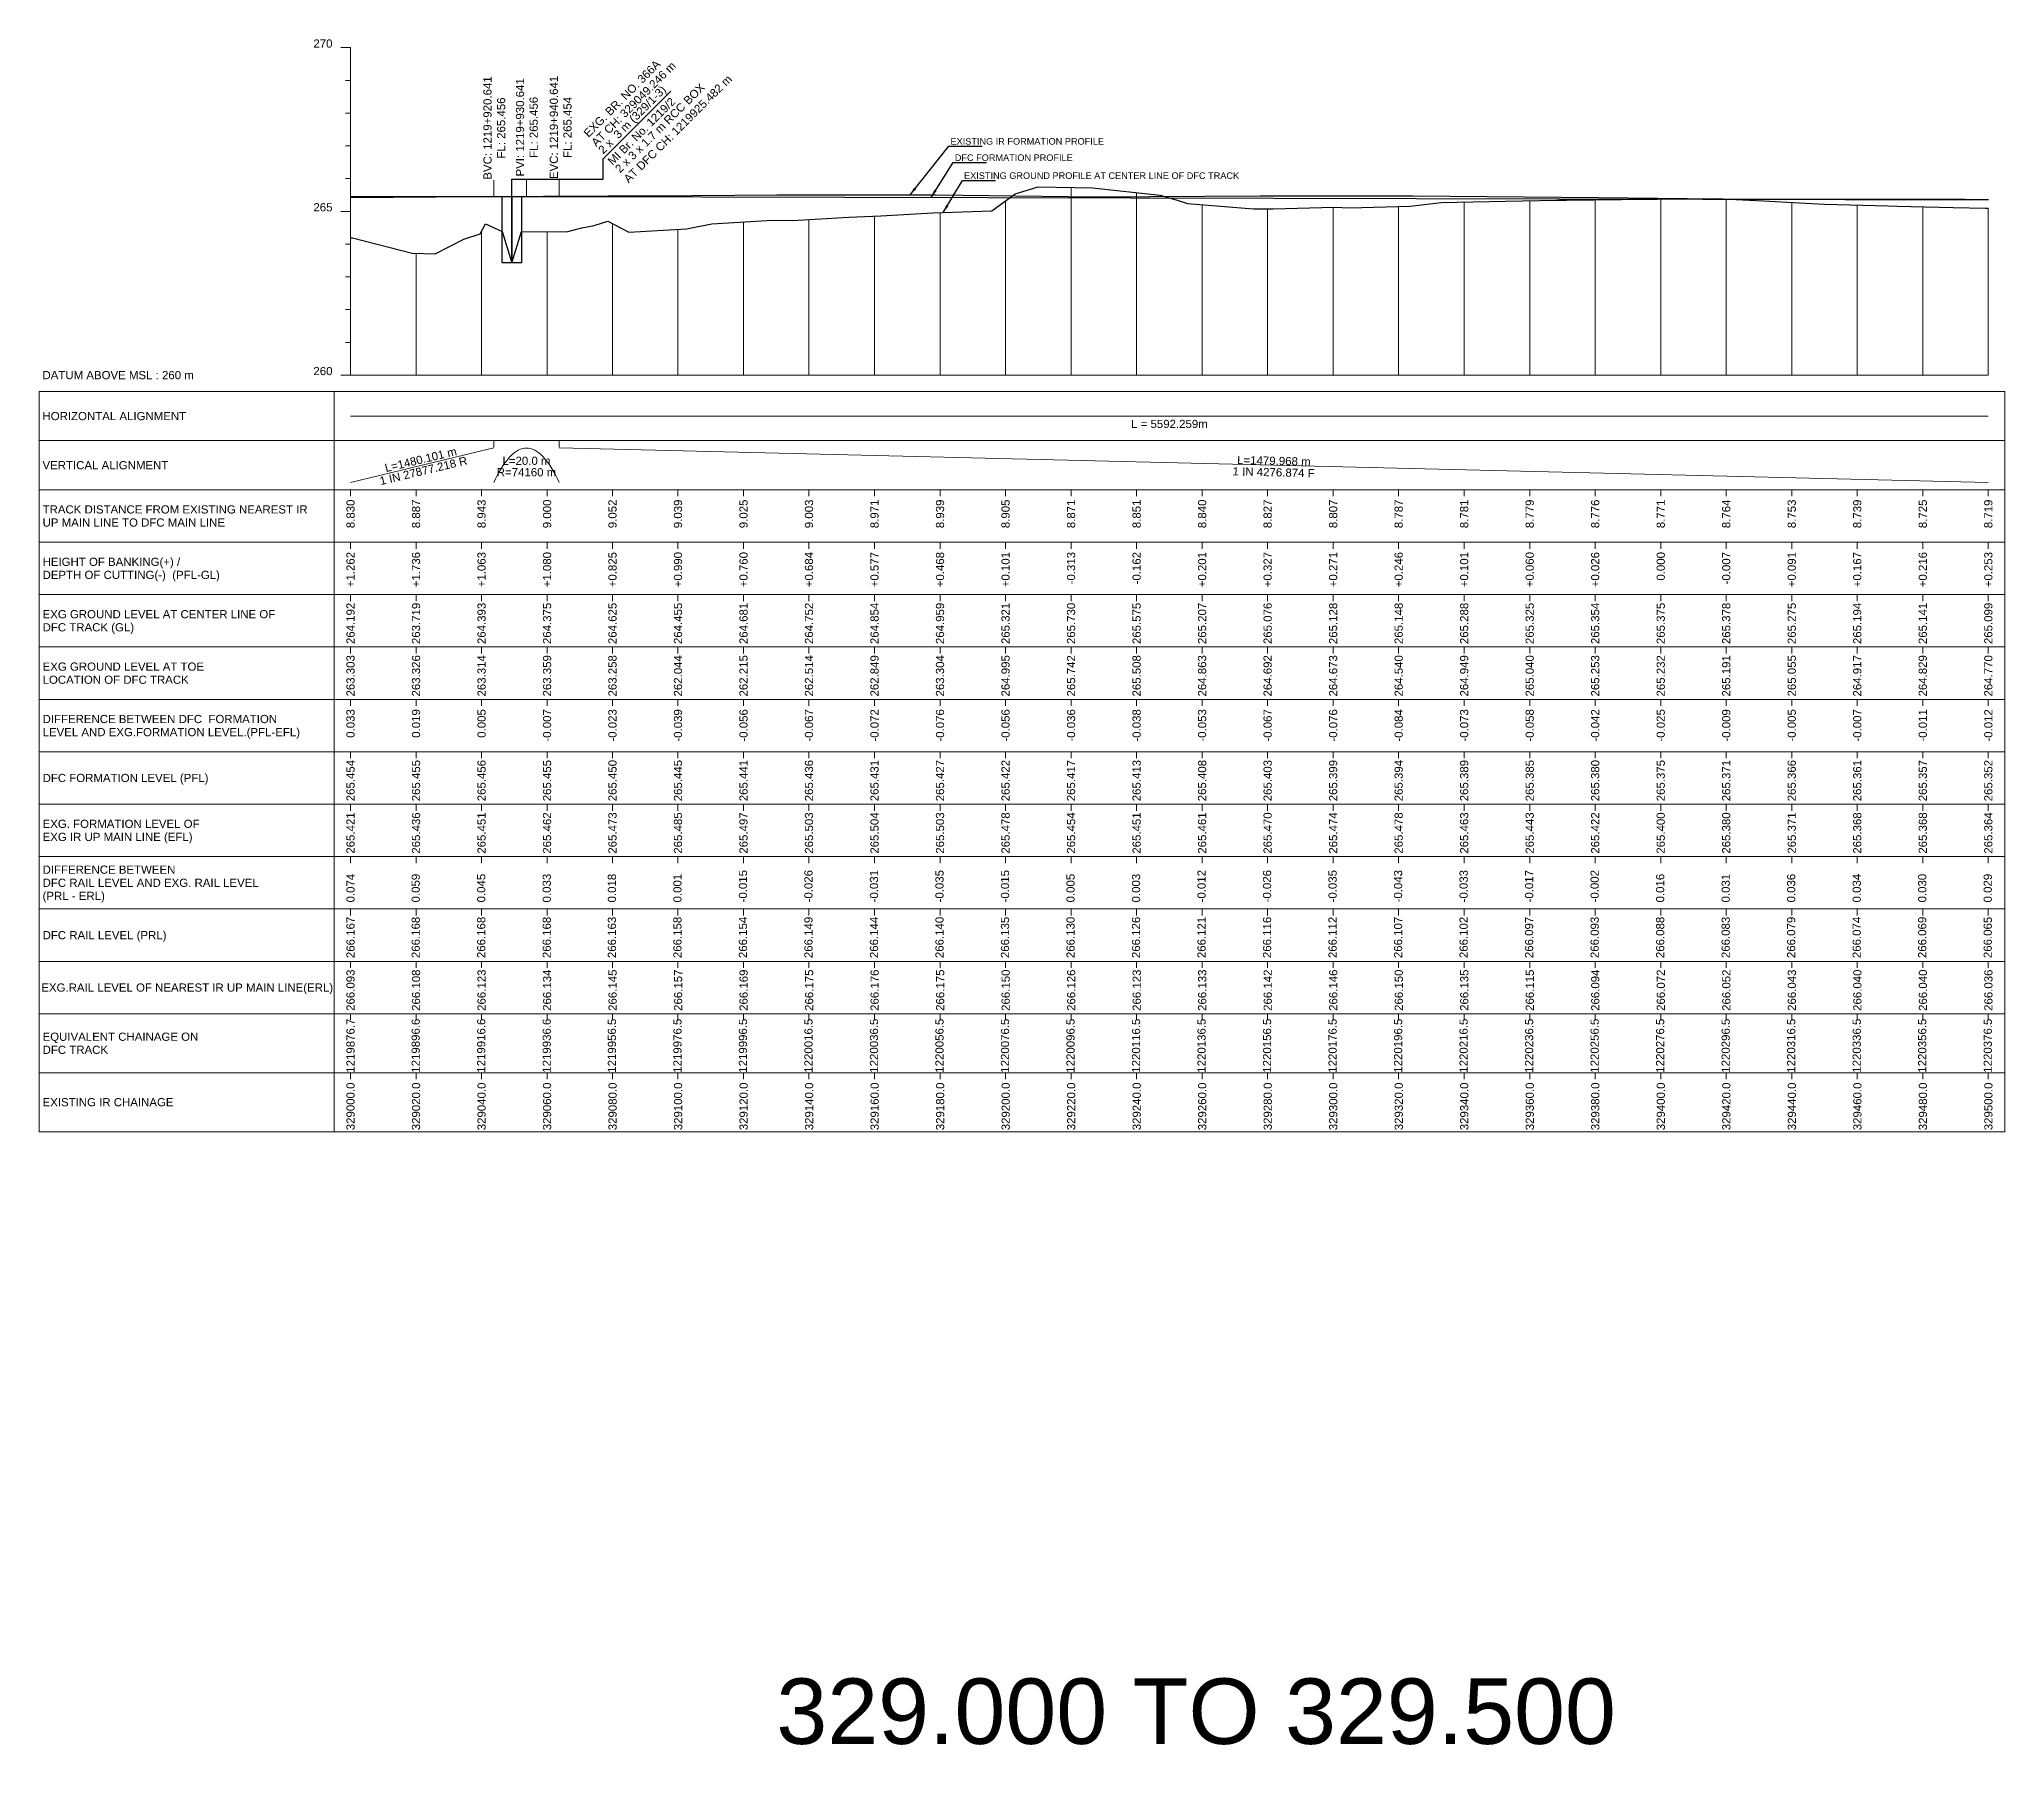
# Model space of a CAD drawing. Header units: metres. Extents: x 2905 to 23505, y -2719 to -1879.
# Drawn here: x 19905 to 20505, y -2428 to -1897 of the extents above; entities that cross this region are included whole.
import ezdxf
from ezdxf.enums import TextEntityAlignment as Align

# ---------------------------------------------------------------- set-up
doc = ezdxf.new("R2010")
doc.units = ezdxf.units.M
doc.header["$MEASUREMENT"] = 0
for name, color, linetype, lineweight in [('C-PROF-LABL-DG', 1, 'Continuous', 25), ('LS BRIDGE INDICATION', 10, 'Continuous', 30), ('LS BVC-PVI-EVC TEXT', 10, 'Continuous', 0), ('LS CUT FILL', 10, 'Continuous', 0), ('LS DATUM', 7, 'Continuous', 0), ('LS DATUM X', 7, 'Continuous', 0), ('LS DATUM Y', 7, 'Continuous', 0), ('LS DIFF. EXG.RL & PRO. RL', 10, 'Continuous', 0), ('LS DIFF. PFL & EFL', 10, 'Continuous', 0), ('LS EXG FL', 7, 'Continuous', 0), ('LS EXG GL', 7, 'Continuous', 0), ('LS EXG GL AT PRO TOE', 7, 'Continuous', 0), ('LS EXG IR CH', 7, 'Continuous', 0), ('LS EXG RL', 7, 'Continuous', 0), ('LS EXG. FL', 7, 'Continuous', 0), ('LS EXG. GL', 7, 'Continuous', 0), ('LS EXG. GL AT PRO. TOE', 7, 'Continuous', 0), ('LS EXG. IR CH', 7, 'Continuous', 0), ('LS EXG. RL', 7, 'Continuous', 0), ('LS FRAME', 7, 'Continuous', 0), ('LS HORIZONTAL ALIGNMENT', 10, 'Continuous', 0), ('LS PFL-EFL', 10, 'Continuous', 0), ('LS PRL-ERL', 10, 'Continuous', 0), ('LS PRO FL', 10, 'Continuous', 0), ('LS PRO. CUT & FILL', 10, 'Continuous', 0), ('LS PRO. DFCC CH', 10, 'Continuous', 0), ('LS PRO. FL', 10, 'Continuous', 0), ('LS PRO. RL', 10, 'Continuous', 0), ('LS PROFILE EXG FL', 7, 'Continuous', 25), ('LS PROFILE EXG GL', 7, 'Continuous', 30), ('LS PROFILE PRO FL', 1, 'Continuous', 30), ('LS TICKS', 7, 'Continuous', 0), ('LS TRACK CENTER', 10, 'Continuous', 0), ("LS TRACK CENTER's", 10, 'Continuous', 0), ('LS VERTICAL ALIGNMENT', 10, 'Continuous', 0), ('Profile Grid', 7, 'Continuous', 0)]:
    doc.layers.add(name, color=color, linetype=linetype, lineweight=lineweight)
doc.layers.add("LS BRIDGE'S", color=7, linetype='Continuous')
doc.layers.add('ref text', color=3, linetype='Continuous')
doc.styles.add('Arial', font='arial.ttf')
doc.styles.get("Standard").update_dxf_attribs({"font": 'arial.ttf'})
doc.styles.add('Style-Arial', font='arial.ttf')
doc.styles.add('StyleArial', font='arial.ttf')
doc.dimstyles.get("Standard").update_dxf_attribs({"dimtxt": 5, "dimasz": 0.18, "dimexe": 0.18, "dimexo": 0.0625, "dimgap": 0.09, "dimtad": 0, "dimtih": 1, "dimtoh": 1, "dimdec": 4, "dimzin": 0, "dimdsep": 46, "dimtxsty": 'Standard', "dimcen": 0.09, "dimadec": 0, "dimazin": 0, "dimtfac": 1, "dimtdec": 4, "dimtofl": 0, "dimtmove": 0, "dimatfit": 3, "dimfxl": 1, "dimtolj": 1, "dimtzin": 0, "dimarcsym": 0})

msp = doc.modelspace()

# ---------------------------------------------------------------- texts
at = {"layer": 'C-PROF-LABL-DG', "color": 1, "linetype": 'Continuous', "lineweight": 25, "char_height": 2.5, "attachment_point": 5, "rotation": 90, "style": 'Arial'}
for s, insert in [('BVC: 1219+920.641\\PFL: 265.456', (20043.92, -1924.55)), ('PVI: 1219+930.641\\PFL: 265.456', (20053.85, -1924.35)), ('EVC: 1219+940.641\\PFL: 265.454', (20064.17, -1924.37))]:
    msp.add_mtext(s, dxfattribs=dict(at, insert=insert))
at = {"layer": "LS BRIDGE'S"}
for s, p in [('EXG. BR. NO. 366A ', (20072.68, -1927.6)), ('AT CH: 329049.246 m', (20075.03, -1930.41)), ('2 x  3 m (329/1-3)', (20077.14, -1932.66))]:
    msp.add_text(s, height=2.5, rotation=45.16594, dxfattribs=at).set_placement(p)
at = {"layer": "LS BRIDGE'S", "color": 10}
for s, p in [('2 x 3 x 1.7 m RCC BOX', (20082.27, -1938.44)), ('AT DFC CH: 1219925.482 m', (20084.91, -1941.51)), ('MI Br. No. 1219/2', (20080.01, -1936.06))]:
    msp.add_text(s, height=2.5, rotation=44.86671, dxfattribs=at).set_placement(p)
at = {"layer": 'LS CUT FILL', "lineweight": 0, "style": 'Style-Arial'}
for s, p in [('+1.262', (20000, -2054)), ('+1.736', (20020, -2054)), ('+1.063', (20040, -2054)), ('+1.080', (20060, -2054)), ('+0.825', (20079.97, -2054)), ('+0.990', (20099.97, -2054)), ('+0.760', (20119.97, -2054)), ('+0.684', (20139.96, -2054)), ('+0.577', (20159.96, -2054)), ('+0.468', (20179.96, -2054)), ('+0.101', (20199.96, -2054)), ('-0.313', (20219.96, -2054)), ('-0.162', (20239.97, -2054)), ('+0.201', (20259.97, -2054)), ('+0.327', (20279.97, -2054)), ('+0.271', (20299.97, -2054)), ('+0.246', (20319.97, -2054)), ('+0.101', (20339.97, -2054)), ('+0.060', (20359.97, -2054)), ('+0.026', (20379.97, -2054)), ('0.000', (20399.97, -2054)), ('-0.007', (20419.97, -2054)), ('+0.091', (20439.97, -2054)), ('+0.167', (20459.97, -2054)), ('+0.216', (20479.97, -2054)), ('+0.253', (20499.98, -2054))]:
    msp.add_text(s, height=2.5, rotation=90, dxfattribs=at).set_placement(p, align=Align.MIDDLE_RIGHT)
at = {"layer": 'LS DATUM', "color": 7, "style": 'StyleArial'}
msp.add_text('DATUM ABOVE MSL : 260 m', height=2.5, rotation=0.00003, dxfattribs=at).set_placement((19905.97, -2000), align=Align.MIDDLE_LEFT)
at = {"layer": 'LS DATUM Y', "color": 7, "lineweight": 0, "style": 'Style-Arial'}
for s, p in [('270', (19994.5, -1900)), ('270', (19994.5, -1900)), ('265', (19994.5, -1950)), ('260', (19994.5, -2000))]:
    msp.add_text(s, height=2.5, dxfattribs=at).set_placement(p, align=Align.RIGHT)
at = {"layer": 'LS DIFF. EXG.RL & PRO. RL', "color": 10, "style": 'StyleArial'}
for s, p in [('DIFFERENCE BETWEEN ', (19906, -2151)), ('DFC RAIL LEVEL AND EXG. RAIL LEVEL ', (19906, -2155)), ('(PRL - ERL)', (19906, -2159))]:
    msp.add_text(s, height=2.5, rotation=0.00003, dxfattribs=at).set_placement(p, align=Align.MIDDLE_LEFT)
at = {"layer": 'LS DIFF. PFL & EFL', "color": 10, "style": 'StyleArial'}
for s, p in [('DIFFERENCE BETWEEN DFC  FORMATION ', (19906, -2105)), ('LEVEL AND EXG.FORMATION LEVEL.(PFL-EFL)', (19906, -2109))]:
    msp.add_text(s, height=2.5, rotation=0.00003, dxfattribs=at).set_placement(p, align=Align.MIDDLE_LEFT)
at = {"layer": 'LS EXG FL', "style": 'StyleArial'}
for s, p in [('EXG. FORMATION LEVEL OF', (19906, -2137)), ('EXG IR UP MAIN LINE (EFL)', (19906, -2141))]:
    msp.add_text(s, height=2.5, rotation=0.00003, dxfattribs=at).set_placement(p, align=Align.MIDDLE_LEFT)
at = {"layer": 'LS EXG GL', "lineweight": 0, "style": 'Style-Arial'}
for s, p in [('264.192', (20000, -2069.5)), ('263.719', (20020, -2069.5)), ('264.393', (20040, -2069.5)), ('264.375', (20060, -2069.5)), ('264.625', (20079.97, -2069.5)), ('264.455', (20099.97, -2069.5)), ('264.681', (20119.97, -2069.5)), ('264.752', (20139.96, -2069.5)), ('264.854', (20159.96, -2069.5)), ('264.959', (20179.96, -2069.5)), ('265.321', (20199.96, -2069.5)), ('265.730', (20219.96, -2069.5)), ('265.575', (20239.97, -2069.5)), ('265.207', (20259.97, -2069.5)), ('265.076', (20279.97, -2069.5)), ('265.128', (20299.97, -2069.5)), ('265.148', (20319.97, -2069.5)), ('265.288', (20339.97, -2069.5)), ('265.325', (20359.97, -2069.5)), ('265.354', (20379.97, -2069.5)), ('265.375', (20399.97, -2069.5)), ('265.378', (20419.97, -2069.5)), ('265.275', (20439.97, -2069.5)), ('265.194', (20459.97, -2069.5)), ('265.141', (20479.97, -2069.5)), ('265.099', (20499.98, -2069.5))]:
    msp.add_text(s, height=2.5, rotation=90, dxfattribs=at).set_placement(p, align=Align.MIDDLE_RIGHT)
at = {"layer": 'LS EXG GL AT PRO TOE', "color": 7, "style": 'StyleArial'}
for s, p in [('EXG GROUND LEVEL AT TOE', (19906, -2089)), ('LOCATION OF DFC TRACK', (19906, -2093))]:
    msp.add_text(s, height=2.5, rotation=0.00003, dxfattribs=at).set_placement(p, align=Align.MIDDLE_LEFT)
at = {"layer": 'LS EXG IR CH', "style": 'Style-Arial'}
for s, p in [('329000.0', (20000, -2216)), ('329020.0', (20020, -2216)), ('329040.0', (20040, -2216)), ('329060.0', (20060, -2216)), ('329080.0', (20080, -2216)), ('329100.0', (20100, -2216)), ('329120.0', (20120, -2216)), ('329140.0', (20140, -2216)), ('329160.0', (20160, -2216)), ('329180.0', (20180, -2216)), ('329200.0', (20200, -2216)), ('329220.0', (20220, -2216)), ('329240.0', (20240, -2216)), ('329260.0', (20260, -2216)), ('329280.0', (20280, -2216)), ('329300.0', (20300, -2216)), ('329320.0', (20320, -2216)), ('329340.0', (20340, -2216)), ('329360.0', (20360, -2216)), ('329380.0', (20380, -2216)), ('329400.0', (20400, -2216)), ('329420.0', (20420, -2216)), ('329440.0', (20440, -2216)), ('329460.0', (20460, -2216)), ('329480.0', (20480, -2216)), ('329500.0', (20500, -2216))]:
    msp.add_text(s, height=2.5, rotation=90, dxfattribs=at).set_placement(p, align=Align.MIDDLE_RIGHT)
at = {"layer": 'LS EXG RL', "style": 'Style-Arial'}
for s, p in [('266.093', (20000, -2181.5)), ('266.108', (20020, -2181.5)), ('266.123', (20040, -2181.5)), ('266.134', (20060, -2181.5)), ('266.145', (20080, -2181.5)), ('266.157', (20100, -2181.5)), ('266.169', (20120, -2181.5)), ('266.175', (20140, -2181.5)), ('266.176', (20160, -2181.5)), ('266.175', (20180, -2181.5)), ('266.150', (20200, -2181.5)), ('266.126', (20220, -2181.5)), ('266.123', (20240, -2181.5)), ('266.133', (20260, -2181.5)), ('266.142', (20280, -2181.5)), ('266.146', (20300, -2181.5)), ('266.150', (20320, -2181.5)), ('266.135', (20340, -2181.5)), ('266.115', (20360, -2181.5)), ('266.094', (20380, -2181.5)), ('266.072', (20400, -2181.5)), ('266.052', (20420, -2181.5)), ('266.043', (20440, -2181.5)), ('266.040', (20460, -2181.5)), ('266.040', (20480, -2181.5)), ('266.036', (20500, -2181.5))]:
    msp.add_text(s, height=2.5, rotation=90, dxfattribs=at).set_placement(p, align=Align.MIDDLE_RIGHT)
at = {"layer": 'LS EXG. FL'}
for s, p in [('265.421', (20000, -2133.5)), ('265.436', (20020, -2133.5)), ('265.451', (20040, -2133.5)), ('265.462', (20060, -2133.5)), ('265.473', (20079.97, -2133.5)), ('265.485', (20099.97, -2133.5)), ('265.497', (20119.97, -2133.5)), ('265.503', (20139.96, -2133.5)), ('265.504', (20159.96, -2133.5)), ('265.503', (20179.96, -2133.5)), ('265.478', (20199.96, -2133.5)), ('265.454', (20219.96, -2133.5)), ('265.451', (20239.97, -2133.5)), ('265.461', (20259.97, -2133.5)), ('265.470', (20279.97, -2133.5)), ('265.474', (20299.97, -2133.5)), ('265.478', (20319.97, -2133.5)), ('265.463', (20339.97, -2133.5)), ('265.443', (20359.97, -2133.5)), ('265.422', (20379.97, -2133.5)), ('265.400', (20399.97, -2133.5)), ('265.380', (20419.97, -2133.5)), ('265.371', (20439.97, -2133.5)), ('265.368', (20459.97, -2133.5)), ('265.368', (20479.97, -2133.5)), ('265.364', (20499.98, -2133.5))]:
    msp.add_text(s, height=2.5, rotation=90, dxfattribs=at).set_placement(p, align=Align.MIDDLE_RIGHT)
at = {"layer": 'LS EXG. GL', "color": 7, "style": 'StyleArial'}
for s, p in [('EXG GROUND LEVEL AT CENTER LINE OF ', (19906, -2073)), ('DFC TRACK (GL)', (19906, -2077))]:
    msp.add_text(s, height=2.5, rotation=0.00003, dxfattribs=at).set_placement(p, align=Align.MIDDLE_LEFT)
at = {"layer": 'LS EXG. GL AT PRO. TOE'}
for s, p in [('263.303', (20000, -2085.5)), ('263.326', (20020, -2085.5)), ('263.314', (20040, -2085.5)), ('263.359', (20060, -2085.5)), ('263.258', (20079.97, -2085.5)), ('262.044', (20099.97, -2085.5)), ('262.215', (20119.97, -2085.5)), ('262.514', (20139.96, -2085.5)), ('262.849', (20159.96, -2085.5)), ('263.304', (20179.96, -2085.5)), ('264.995', (20199.96, -2085.5)), ('265.742', (20219.96, -2085.5)), ('265.508', (20239.97, -2085.5)), ('264.863', (20259.97, -2085.5)), ('264.692', (20279.97, -2085.5)), ('264.673', (20299.97, -2085.5)), ('264.540', (20319.97, -2085.5)), ('264.949', (20339.97, -2085.5)), ('265.040', (20359.97, -2085.5)), ('265.253', (20379.97, -2085.5)), ('265.232', (20399.97, -2085.5)), ('265.191', (20419.97, -2085.5)), ('265.055', (20439.97, -2085.5)), ('264.917', (20459.97, -2085.5)), ('264.829', (20479.97, -2085.5)), ('264.770', (20499.98, -2085.5))]:
    msp.add_text(s, height=2.5, rotation=90, dxfattribs=at).set_placement(p, align=Align.MIDDLE_RIGHT)
at = {"layer": 'LS EXG. IR CH', "style": 'StyleArial'}
msp.add_text('EXISTING IR CHAINAGE', height=2.5, rotation=0.00003, dxfattribs=at).set_placement((19906, -2222), align=Align.MIDDLE_LEFT)
at = {"layer": 'LS EXG. RL', "style": 'StyleArial'}
msp.add_text('EXG.RAIL LEVEL OF NEAREST IR UP MAIN LINE(ERL)', height=2.5, rotation=0.00003, dxfattribs=at).set_placement((19905.61, -2187), align=Align.MIDDLE_LEFT)
at = {"layer": 'LS HORIZONTAL ALIGNMENT', "style": 'StyleArial'}
msp.add_text('HORIZONTAL ALIGNMENT', height=2.5, rotation=0.00003, dxfattribs=at).set_placement((19905.97, -2012.5), align=Align.MIDDLE_LEFT)
at = {"layer": 'LS HORIZONTAL ALIGNMENT', "lineweight": 0, "insert": (20249.99, -2014.92), "char_height": 2.5, "attachment_point": 5, "line_spacing_factor": 0.6, "style": 'Style-Arial'}
msp.add_mtext('L = 5592.259m', dxfattribs=at)
at = {"layer": 'LS PFL-EFL'}
for s, p in [('0.033', (20000, -2102)), ('0.019', (20020, -2102)), ('0.005', (20040, -2102)), ('-0.007', (20060, -2102)), ('-0.023', (20079.97, -2102)), ('-0.039', (20099.97, -2102)), ('-0.056', (20119.97, -2102)), ('-0.067', (20139.96, -2102)), ('-0.072', (20159.96, -2102)), ('-0.076', (20179.96, -2102)), ('-0.056', (20199.96, -2102)), ('-0.036', (20219.96, -2102)), ('-0.038', (20239.97, -2102)), ('-0.053', (20259.97, -2102)), ('-0.067', (20279.97, -2102)), ('-0.076', (20299.97, -2102)), ('-0.084', (20319.97, -2102)), ('-0.073', (20339.97, -2102)), ('-0.058', (20359.97, -2102)), ('-0.042', (20379.97, -2102)), ('-0.025', (20399.97, -2102)), ('-0.009', (20419.97, -2102)), ('-0.005', (20439.97, -2102)), ('-0.007', (20459.97, -2102)), ('-0.011', (20479.97, -2102)), ('-0.012', (20499.98, -2102))]:
    msp.add_text(s, height=2.5, rotation=90, dxfattribs=at).set_placement(p, align=Align.MIDDLE_RIGHT)
at = {"layer": 'LS PRL-ERL'}
for s, p in [('0.074', (20001.25, -2161)), ('0.059', (20021.15, -2161)), ('0.045', (20041.15, -2161)), ('0.033', (20061.15, -2161)), ('0.018', (20081.05, -2161)), ('0.001', (20101.05, -2161)), ('-0.015', (20121.05, -2161)), ('-0.026', (20141.05, -2161)), ('-0.031', (20161.05, -2161)), ('-0.035', (20181.05, -2161)), ('-0.015', (20201.05, -2161)), ('0.005', (20221.05, -2161)), ('0.003', (20241.05, -2161)), ('-0.012', (20261.05, -2161)), ('-0.026', (20281.05, -2161)), ('-0.035', (20301.05, -2161)), ('-0.043', (20321.05, -2161)), ('-0.033', (20341.05, -2161)), ('-0.017', (20361.05, -2161)), ('-0.002', (20381.05, -2161)), ('0.016', (20401.05, -2161)), ('0.031', (20421.05, -2161)), ('0.036', (20441.05, -2161)), ('0.034', (20461.05, -2161)), ('0.030', (20481.05, -2161)), ('0.029', (20501.05, -2161))]:
    msp.add_text(s, height=2.5, rotation=90, dxfattribs=at).set_placement(p)
at = {"layer": 'LS PRO FL', "lineweight": 0, "style": 'Style-Arial'}
for s, p in [('265.454', (20000, -2117.5)), ('265.455', (20020, -2117.5)), ('265.456', (20040, -2117.5)), ('265.455', (20060, -2117.5)), ('265.450', (20079.97, -2117.5)), ('265.445', (20099.97, -2117.5)), ('265.441', (20119.97, -2117.5)), ('265.436', (20139.96, -2117.5)), ('265.431', (20159.96, -2117.5)), ('265.427', (20179.96, -2117.5)), ('265.422', (20199.96, -2117.5)), ('265.417', (20219.96, -2117.5)), ('265.413', (20239.97, -2117.5)), ('265.408', (20259.97, -2117.5)), ('265.403', (20279.97, -2117.5)), ('265.399', (20299.97, -2117.5)), ('265.394', (20319.97, -2117.5)), ('265.389', (20339.97, -2117.5)), ('265.385', (20359.97, -2117.5)), ('265.380', (20379.97, -2117.5)), ('265.375', (20399.97, -2117.5)), ('265.371', (20419.97, -2117.5)), ('265.366', (20439.97, -2117.5)), ('265.361', (20459.97, -2117.5)), ('265.357', (20479.97, -2117.5)), ('265.352', (20499.98, -2117.5))]:
    msp.add_text(s, height=2.5, rotation=90, dxfattribs=at).set_placement(p, align=Align.MIDDLE_RIGHT)
at = {"layer": 'LS PRO. CUT & FILL', "color": 10, "style": 'StyleArial'}
for s, p in [('HEIGHT OF BANKING(+) /', (19906, -2057)), ('DEPTH OF CUTTING(-)  (PFL-GL)', (19906, -2061))]:
    msp.add_text(s, height=2.5, rotation=0.00003, dxfattribs=at).set_placement(p, align=Align.MIDDLE_LEFT)
at = {"layer": 'LS PRO. DFCC CH', "color": 10, "style": 'Style-Arial'}
for s, p in [('EQUIVALENT CHAINAGE ON ', (19906, -2202)), ('DFC TRACK', (19906, -2206))]:
    msp.add_text(s, height=2.5, rotation=0.00003, dxfattribs=at).set_placement(p, align=Align.MIDDLE_LEFT)
at = {"layer": 'LS PRO. DFCC CH'}
for s, p in [('1219876.7', (20001.25, -2213)), ('1219896.6', (20021.15, -2213)), ('1219916.6', (20041.15, -2213)), ('1219936.6', (20061.15, -2213)), ('1219956.5', (20081.05, -2213)), ('1219976.5', (20101.05, -2213)), ('1219996.5', (20121.05, -2213)), ('1220016.5', (20141.05, -2213)), ('1220036.5', (20161.05, -2213)), ('1220056.5', (20181.05, -2213)), ('1220076.5', (20201.05, -2213)), ('1220096.5', (20221.05, -2213)), ('1220116.5', (20241.05, -2213)), ('1220136.5', (20261.05, -2213)), ('1220156.5', (20281.05, -2213)), ('1220176.5', (20301.05, -2213)), ('1220196.5', (20321.05, -2213)), ('1220216.5', (20341.05, -2213)), ('1220236.5', (20361.05, -2213)), ('1220256.5', (20381.05, -2213)), ('1220276.5', (20401.05, -2213)), ('1220296.5', (20421.05, -2213)), ('1220316.5', (20441.05, -2213)), ('1220336.5', (20461.05, -2213)), ('1220356.5', (20481.05, -2213)), ('1220376.5', (20501.05, -2213))]:
    msp.add_text(s, height=2.5, rotation=90, dxfattribs=at).set_placement(p)
at = {"layer": 'LS PRO. FL', "color": 10, "style": 'StyleArial'}
msp.add_text('DFC FORMATION LEVEL (PFL) ', height=2.5, rotation=0.00003, dxfattribs=at).set_placement((19906, -2123), align=Align.MIDDLE_LEFT)
at = {"layer": 'LS PRO. RL'}
for s, p in [('266.167', (20001.25, -2178)), ('266.168', (20021.15, -2178)), ('266.168', (20041.15, -2178)), ('266.168', (20061.15, -2178)), ('266.163', (20081.05, -2178)), ('266.158', (20101.05, -2178)), ('266.154', (20121.05, -2178)), ('266.149', (20141.05, -2178)), ('266.144', (20161.05, -2178)), ('266.140', (20181.05, -2178)), ('266.135', (20201.05, -2178)), ('266.130', (20221.05, -2178)), ('266.126', (20241.05, -2178)), ('266.121', (20261.05, -2178)), ('266.116', (20281.05, -2178)), ('266.112', (20301.05, -2178)), ('266.107', (20321.05, -2178)), ('266.102', (20341.05, -2178)), ('266.097', (20361.05, -2178)), ('266.093', (20381.05, -2178)), ('266.088', (20401.05, -2178)), ('266.083', (20421.05, -2178)), ('266.079', (20441.05, -2178)), ('266.074', (20461.05, -2178)), ('266.069', (20481.05, -2178)), ('266.065', (20501.05, -2178))]:
    msp.add_text(s, height=2.5, rotation=90, dxfattribs=at).set_placement(p)
at = {"layer": 'LS PRO. RL', "color": 10, "style": 'StyleArial'}
msp.add_text('DFC RAIL LEVEL (PRL)', height=2.5, rotation=0.00003, dxfattribs=at).set_placement((19906, -2171), align=Align.MIDDLE_LEFT)
at = {"layer": 'LS PROFILE EXG FL', "color": 7, "linetype": 'Continuous', "lineweight": 0, "style": 'Style-Arial'}
msp.add_text('EXISTING IR FORMATION PROFILE', height=2, dxfattribs=at).set_placement((20183.15, -1929.63))
at = {"layer": 'LS PROFILE EXG GL', "color": 7, "lineweight": 0, "style": 'Style-Arial'}
msp.add_text('EXISTING GROUND PROFILE AT CENTER LINE OF DFC TRACK', height=2, dxfattribs=at).set_placement((20187.3, -1940.09, 0))
at = {"layer": 'LS PROFILE PRO FL', "style": 'Style-Arial'}
msp.add_text(' DFC FORMATION PROFILE', height=2, dxfattribs=at).set_placement((20183.7, -1934.61, 0))
at = {"layer": 'LS TRACK CENTER'}
for s, p in [('8.830', (20000, -2038)), ('8.887', (20020, -2038)), ('8.943', (20040, -2038)), ('9.000', (20060, -2038)), ('9.052', (20079.97, -2038)), ('9.039', (20099.97, -2038)), ('9.025', (20119.97, -2038)), ('9.003', (20139.96, -2038)), ('8.971', (20159.96, -2038)), ('8.939', (20179.96, -2038)), ('8.905', (20199.96, -2038)), ('8.871', (20219.96, -2038)), ('8.851', (20239.97, -2038)), ('8.840', (20259.97, -2038)), ('8.827', (20279.97, -2038)), ('8.807', (20299.97, -2038)), ('8.787', (20319.97, -2038)), ('8.781', (20339.97, -2038)), ('8.779', (20359.97, -2038)), ('8.776', (20379.97, -2038)), ('8.771', (20399.97, -2038)), ('8.764', (20419.97, -2038)), ('8.753', (20439.97, -2038)), ('8.739', (20459.97, -2038)), ('8.725', (20479.97, -2038)), ('8.719', (20499.98, -2038))]:
    msp.add_text(s, height=2.5, rotation=90, dxfattribs=at).set_placement(p, align=Align.MIDDLE_RIGHT)
at = {"layer": "LS TRACK CENTER's", "color": 10, "style": 'StyleArial'}
for s, p in [('TRACK DISTANCE FROM EXISTING NEAREST IR ', (19906, -2041)), ('UP MAIN LINE TO DFC MAIN LINE', (19906, -2045))]:
    msp.add_text(s, height=2.5, rotation=0.00003, dxfattribs=at).set_placement(p, align=Align.MIDDLE_LEFT)
at = {"layer": 'LS VERTICAL ALIGNMENT', "style": 'StyleArial'}
msp.add_text('VERTICAL ALIGNMENT', height=2.5, rotation=0.00003, dxfattribs=at).set_placement((19905.97, -2027.5), align=Align.MIDDLE_LEFT)
at = {"layer": 'LS VERTICAL ALIGNMENT', "lineweight": 0, "char_height": 2.5, "attachment_point": 5, "line_spacing_factor": 0.84, "style": 'Style-Arial'}
for s, insert, rotation in [('L=1480.101 m\\P1 IN 27877.218 R', (20021.86, -2027.5), 13.50196), ('L=1479.968 m\\P1 IN 4276.874 F', (20281.85, -2027.92), 358.62123)]:
    msp.add_mtext(s, dxfattribs=dict(at, insert=insert, rotation=rotation))
at = {"layer": 'LS VERTICAL ALIGNMENT', "lineweight": 0, "insert": (20053.73, -2027.92), "char_height": 2.5, "attachment_point": 5, "line_spacing_factor": 0.84, "style": 'Style-Arial'}
msp.add_mtext('L=20.0 m\\PR=74160 m', dxfattribs=at)
at = {"layer": 'ref text', "color": 3, "insert": (20130, -2418.23), "char_height": 20, "width": 256.3165, "attachment_point": 7, "bg_fill": 3, "box_fill_scale": 1.5, "bg_fill_color": 256, "bg_fill_transparency": 0}
msp.add_mtext('329.000 TO 329.500', dxfattribs=at)

# ---------------------------------------------------------------- linework, layer by layer
at = {"layer": 'LS BRIDGE INDICATION'}
for points in [[(20046.25, -1945.44), (20049.25, -1945.44), (20049.25, -1965.7), (20046.25, -1965.7)], [(20049.25, -1945.44), (20052.25, -1945.44), (20052.25, -1965.7), (20049.25, -1965.7)]]:
    msp.add_lwpolyline(points, close=True, dxfattribs=at)
at = {"layer": "LS BRIDGE'S"}
msp.add_lwpolyline([(20049.25, -1964.56), (20049.25, -1940.14), (20077.12, -1940.14), (20077.12, -1933.97), (20097.76, -1913.32)], dxfattribs=at)
at = {"layer": 'LS BVC-PVI-EVC TEXT'}
for p, q in [((20043.73, -1945.44), (20043.73, -1940.44)), ((20053.73, -1945.44), (20053.73, -1940.44)), ((20063.73, -1945.46), (20063.73, -1940.46))]:
    msp.add_line(p, q, dxfattribs=at)
at = {"layer": 'LS DATUM X', "color": 7, "linetype": 'Continuous', "lineweight": 0}
msp.add_line((20000, -2000), (20499.98, -2000), dxfattribs=at)
at = {"layer": 'LS DATUM Y', "color": 7, "linetype": 'Continuous', "lineweight": 0}
for p, q in [((19997, -1900), (20000, -1900)), ((19997, -1900), (20000, -1900)), ((20000, -2000), (20000, -1900)), ((19998.5, -1910), (20000, -1910)), ((19998.5, -1920), (20000, -1920)), ((19998.5, -1930), (20000, -1930)), ((19998.5, -1940), (20000, -1940)), ((19997, -1950), (20000, -1950)), ((19998.5, -1960), (20000, -1960)), ((19998.5, -1970), (20000, -1970)), ((19998.5, -1980), (20000, -1980)), ((19998.5, -1990), (20000, -1990)), ((19997, -2000), (20000, -2000))]:
    msp.add_line(p, q, dxfattribs=at)
at = {"layer": 'LS FRAME'}
for points in [[(19995, -2231), (19905, -2231), (19905, -2005)], [(19905, -2005), (19995, -2005)], [(19995, -2020), (19905, -2020)], [(19995, -2035), (19905, -2035)], [(19995, -2051), (19905, -2051)], [(19905, -2051), (19995, -2051)], [(19995, -2067), (19905, -2067)], [(19905, -2067), (19995, -2067)], [(19995, -2083), (19905, -2083)], [(19905, -2083), (19995, -2083)], [(19995, -2099), (19905, -2099)], [(19995, -2115), (19905, -2115)], [(19905, -2115), (19995, -2115)], [(19995, -2131), (19905, -2131)], [(19905, -2131), (19995, -2131)], [(19995, -2147), (19905, -2147)], [(19905, -2147), (19995, -2147)], [(19995, -2163), (19905, -2163)], [(19905, -2163), (19995, -2163)], [(19995, -2179), (19905, -2179)], [(19995, -2195), (19905, -2195)], [(19995, -2213), (19905, -2213)]]:
    msp.add_lwpolyline(points, dxfattribs=at)
at = {"layer": 'LS FRAME', "color": 7, "linetype": 'Continuous', "lineweight": 0, "flags": 128}
for points in [[(19995, -2020), (20504.98, -2020), (20504.98, -2005), (19995, -2005), (19995, -2020)], [(19995, -2035), (20504.98, -2035), (20504.98, -2020), (19995, -2020), (19995, -2035)], [(19995, -2051), (20504.98, -2051), (20504.98, -2035), (19995, -2035), (19995, -2051)], [(19995, -2067), (20504.98, -2067), (20504.98, -2051), (19995, -2051), (19995, -2067)], [(19995, -2083), (20504.98, -2083), (20504.98, -2067), (19995, -2067), (19995, -2083)], [(19995, -2099), (20504.98, -2099), (20504.98, -2083), (19995, -2083), (19995, -2099)], [(19995, -2115), (20504.98, -2115), (20504.98, -2099), (19995, -2099), (19995, -2115)], [(19995, -2131), (20504.98, -2131), (20504.98, -2115), (19995, -2115), (19995, -2131)], [(19995, -2147), (20504.98, -2147), (20504.98, -2131), (19995, -2131), (19995, -2147)], [(19995, -2163), (20504.98, -2163), (20504.98, -2147), (19995, -2147), (19995, -2163)], [(19995, -2179), (20504.98, -2179), (20504.98, -2163), (19995, -2163), (19995, -2179)], [(19995, -2195), (20504.98, -2195), (20504.98, -2179), (19995, -2179), (19995, -2195)], [(19995, -2213), (20504.98, -2213), (20504.98, -2195), (19995, -2195), (19995, -2213)], [(19995, -2231), (20504.98, -2231), (20504.98, -2213), (19995, -2213), (19995, -2231)]]:
    msp.add_lwpolyline(points, close=True, dxfattribs=at)
at = {"layer": 'LS FRAME', "color": 7, "linetype": 'Continuous', "lineweight": 0}
msp.add_3dface([(19995, -2099), (19915, -2099), (19915, -2099)], dxfattribs=at)
at = {"layer": 'LS HORIZONTAL ALIGNMENT', "lineweight": 0, "flags": 128}
msp.add_lwpolyline([(20000, -2012.5), (20499.98, -2012.5)], dxfattribs=at)
at = {"layer": 'LS PROFILE EXG FL'}
msp.add_lwpolyline([(20000, -1945.79), (20039.03, -1945.49), (20078.65, -1945.27), (20104.41, -1945.13), (20130.17, -1944.98), (20154.48, -1944.97), (20178.8, -1944.96), (20227.15, -1945.55), (20277.71, -1945.3), (20301.02, -1945.25), (20324.33, -1945.22), (20380.86, -1945.79), (20398.97, -1945.98), (20417.09, -1946.18), (20431.42, -1946.25), (20445.75, -1946.31), (20469.32, -1946.32), (20492.88, -1946.32), (20500, -1946.36)], dxfattribs=at)
at = {"layer": 'LS PROFILE EXG GL', "flags": 128}
msp.add_lwpolyline([(20000, -1958.08), (20000.6, -1958.06), (20018.87, -1962.78), (20025.89, -1962.93), (20034.64, -1958.44), (20039.56, -1956.9), (20041.19, -1953.8), (20046.25, -1956.14), (20049.25, -1965.7), (20052.25, -1956.19), (20065.94, -1956.29), (20070.66, -1955.06), (20074.42, -1954.32), (20078.59, -1953.02), (20084.93, -1956.4), (20102.52, -1955.29), (20110.31, -1953.77), (20128.87, -1952.66), (20134.96, -1952.76), (20152.16, -1951.81), (20161.92, -1951.37), (20177.79, -1950.49), (20195.76, -1949.84), (20202.95, -1944.61), (20209.94, -1942.5), (20226.47, -1942.83), (20247.2, -1945.01), (20252.4, -1946.6), (20255.56, -1947.56), (20275.68, -1949.24), (20281.65, -1949.24), (20300.31, -1948.71), (20305.03, -1948.95), (20323.38, -1948.43), (20333.07, -1947.26), (20337.87, -1947.16), (20352.57, -1946.89), (20368.13, -1946.6), (20371.17, -1946.54), (20388.01, -1946.39), (20398.95, -1946.26), (20404.06, -1946.21), (20417.31, -1946.04), (20420.81, -1946.27), (20431.39, -1946.81), (20442.25, -1947.36), (20449.98, -1947.84), (20469.29, -1948.26), (20472.12, -1948.41), (20489.22, -1948.8), (20499.17, -1949.07), (20499.98, -1949.01)], dxfattribs=at)
at = {"layer": 'LS PROFILE PRO FL', "flags": 128}
msp.add_lwpolyline([(20000, -1945.46), (20043.73, -1945.44), (20044.15, -1945.44), (20044.58, -1945.44), (20045.01, -1945.44), (20045.43, -1945.44), (20045.86, -1945.44), (20046.28, -1945.44), (20046.71, -1945.44), (20047.13, -1945.44), (20047.56, -1945.44), (20047.98, -1945.44), (20048.41, -1945.44), (20048.84, -1945.44), (20049.26, -1945.44), (20049.69, -1945.44), (20050.11, -1945.44), (20050.54, -1945.44), (20050.96, -1945.44), (20051.39, -1945.44), (20051.81, -1945.44), (20052.24, -1945.44), (20052.67, -1945.44), (20053.09, -1945.44), (20053.52, -1945.44), (20053.94, -1945.44), (20054.37, -1945.44), (20054.79, -1945.44), (20055.22, -1945.45), (20055.64, -1945.45), (20056.07, -1945.45), (20056.5, -1945.45), (20056.92, -1945.45), (20057.35, -1945.45), (20057.77, -1945.45), (20058.2, -1945.45), (20058.62, -1945.45), (20059.05, -1945.45), (20059.47, -1945.45), (20059.9, -1945.45), (20060.32, -1945.45), (20060.75, -1945.45), (20061.18, -1945.45), (20061.6, -1945.46), (20062.03, -1945.46), (20062.45, -1945.46), (20062.88, -1945.46), (20063.3, -1945.46), (20063.73, -1945.46), (20499.98, -1946.48)], dxfattribs=at)
at = {"layer": 'LS TICKS', "color": 7, "linetype": 'Continuous', "lineweight": 0, "flags": 128}
for points in [[(20043.72, -2022), (20043.72, -2020)], [(20063.72, -2022), (20063.72, -2020)], [(20000, -2037), (20000, -2035)], [(20020, -2037), (20020, -2035)], [(20040, -2037), (20040, -2035)], [(20060, -2037), (20060, -2035)], [(20079.97, -2037), (20079.97, -2035)], [(20099.97, -2037), (20099.97, -2035)], [(20119.97, -2037), (20119.97, -2035)], [(20139.96, -2037), (20139.96, -2035)], [(20159.96, -2037), (20159.96, -2035)], [(20179.96, -2037), (20179.96, -2035)], [(20199.96, -2037), (20199.96, -2035)], [(20219.96, -2037), (20219.96, -2035)], [(20239.97, -2037), (20239.97, -2035)], [(20259.97, -2037), (20259.97, -2035)], [(20279.97, -2037), (20279.97, -2035)], [(20299.97, -2037), (20299.97, -2035)], [(20319.97, -2037), (20319.97, -2035)], [(20339.97, -2037), (20339.97, -2035)], [(20359.97, -2037), (20359.97, -2035)], [(20379.97, -2037), (20379.97, -2035)], [(20399.97, -2037), (20399.97, -2035)], [(20419.97, -2037), (20419.97, -2035)], [(20439.97, -2037), (20439.97, -2035)], [(20459.97, -2037), (20459.97, -2035)], [(20479.97, -2037), (20479.97, -2035)], [(20499.98, -2037), (20499.98, -2035)], [(20000, -2053), (20000, -2051)], [(20020, -2053), (20020, -2051)], [(20040, -2053), (20040, -2051)], [(20060, -2053), (20060, -2051)], [(20079.97, -2053), (20079.97, -2051)], [(20099.97, -2053), (20099.97, -2051)], [(20119.97, -2053), (20119.97, -2051)], [(20139.96, -2053), (20139.96, -2051)], [(20159.96, -2053), (20159.96, -2051)], [(20179.96, -2053), (20179.96, -2051)], [(20199.96, -2053), (20199.96, -2051)], [(20219.96, -2053), (20219.96, -2051)], [(20239.97, -2053), (20239.97, -2051)], [(20259.97, -2053), (20259.97, -2051)], [(20279.97, -2053), (20279.97, -2051)], [(20299.97, -2053), (20299.97, -2051)], [(20319.97, -2053), (20319.97, -2051)], [(20339.97, -2053), (20339.97, -2051)], [(20359.97, -2053), (20359.97, -2051)], [(20379.97, -2053), (20379.97, -2051)], [(20399.97, -2053), (20399.97, -2051)], [(20419.97, -2053), (20419.97, -2051)], [(20439.97, -2053), (20439.97, -2051)], [(20459.97, -2053), (20459.97, -2051)], [(20479.97, -2053), (20479.97, -2051)], [(20499.98, -2053), (20499.98, -2051)], [(20000, -2069), (20000, -2067)], [(20020, -2069), (20020, -2067)], [(20040, -2069), (20040, -2067)], [(20060, -2069), (20060, -2067)], [(20079.97, -2069), (20079.97, -2067)], [(20099.97, -2069), (20099.97, -2067)], [(20119.97, -2069), (20119.97, -2067)], [(20139.96, -2069), (20139.96, -2067)], [(20159.96, -2069), (20159.96, -2067)], [(20179.96, -2069), (20179.96, -2067)], [(20199.96, -2069), (20199.96, -2067)], [(20219.96, -2069), (20219.96, -2067)], [(20239.97, -2069), (20239.97, -2067)], [(20259.97, -2069), (20259.97, -2067)], [(20279.97, -2069), (20279.97, -2067)], [(20299.97, -2069), (20299.97, -2067)], [(20319.97, -2069), (20319.97, -2067)], [(20339.97, -2069), (20339.97, -2067)], [(20359.97, -2069), (20359.97, -2067)], [(20379.97, -2069), (20379.97, -2067)], [(20399.97, -2069), (20399.97, -2067)], [(20419.97, -2069), (20419.97, -2067)], [(20439.97, -2069), (20439.97, -2067)], [(20459.97, -2069), (20459.97, -2067)], [(20479.97, -2069), (20479.97, -2067)], [(20499.98, -2069), (20499.98, -2067)], [(20000, -2085), (20000, -2083)], [(20020, -2085), (20020, -2083)], [(20040, -2085), (20040, -2083)], [(20060, -2085), (20060, -2083)], [(20079.97, -2085), (20079.97, -2083)], [(20099.97, -2085), (20099.97, -2083)], [(20119.97, -2085), (20119.97, -2083)], [(20139.96, -2085), (20139.96, -2083)], [(20159.96, -2085), (20159.96, -2083)], [(20179.96, -2085), (20179.96, -2083)], [(20199.96, -2085), (20199.96, -2083)], [(20219.96, -2085), (20219.96, -2083)], [(20239.97, -2085), (20239.97, -2083)], [(20259.97, -2085), (20259.97, -2083)], [(20279.97, -2085), (20279.97, -2083)], [(20299.97, -2085), (20299.97, -2083)], [(20319.97, -2085), (20319.97, -2083)], [(20339.97, -2085), (20339.97, -2083)], [(20359.97, -2085), (20359.97, -2083)], [(20379.97, -2085), (20379.97, -2083)], [(20399.97, -2085), (20399.97, -2083)], [(20419.97, -2085), (20419.97, -2083)], [(20439.97, -2085), (20439.97, -2083)], [(20459.97, -2085), (20459.97, -2083)], [(20479.97, -2085), (20479.97, -2083)], [(20499.98, -2085), (20499.98, -2083)], [(20000, -2101), (20000, -2099)], [(20020, -2101), (20020, -2099)], [(20040, -2101), (20040, -2099)], [(20060, -2101), (20060, -2099)], [(20079.97, -2101), (20079.97, -2099)], [(20099.97, -2101), (20099.97, -2099)], [(20119.97, -2101), (20119.97, -2099)], [(20139.96, -2101), (20139.96, -2099)], [(20159.96, -2101), (20159.96, -2099)], [(20179.96, -2101), (20179.96, -2099)], [(20199.96, -2101), (20199.96, -2099)], [(20219.96, -2101), (20219.96, -2099)], [(20239.97, -2101), (20239.97, -2099)], [(20259.97, -2101), (20259.97, -2099)], [(20279.97, -2101), (20279.97, -2099)], [(20299.97, -2101), (20299.97, -2099)], [(20319.97, -2101), (20319.97, -2099)], [(20339.97, -2101), (20339.97, -2099)], [(20359.97, -2101), (20359.97, -2099)], [(20379.97, -2101), (20379.97, -2099)], [(20399.97, -2101), (20399.97, -2099)], [(20419.97, -2101), (20419.97, -2099)], [(20439.97, -2101), (20439.97, -2099)], [(20459.97, -2101), (20459.97, -2099)], [(20479.97, -2101), (20479.97, -2099)], [(20499.98, -2101), (20499.98, -2099)], [(20000, -2117), (20000, -2115)], [(20020, -2117), (20020, -2115)], [(20040, -2117), (20040, -2115)], [(20060, -2117), (20060, -2115)], [(20079.97, -2117), (20079.97, -2115)], [(20099.97, -2117), (20099.97, -2115)], [(20119.97, -2117), (20119.97, -2115)], [(20139.96, -2117), (20139.96, -2115)], [(20159.96, -2117), (20159.96, -2115)], [(20179.96, -2117), (20179.96, -2115)], [(20199.96, -2117), (20199.96, -2115)], [(20219.96, -2117), (20219.96, -2115)], [(20239.97, -2117), (20239.97, -2115)], [(20259.97, -2117), (20259.97, -2115)], [(20279.97, -2117), (20279.97, -2115)], [(20299.97, -2117), (20299.97, -2115)], [(20319.97, -2117), (20319.97, -2115)], [(20339.97, -2117), (20339.97, -2115)], [(20359.97, -2117), (20359.97, -2115)], [(20379.97, -2117), (20379.97, -2115)], [(20399.97, -2117), (20399.97, -2115)], [(20419.97, -2117), (20419.97, -2115)], [(20439.97, -2117), (20439.97, -2115)], [(20459.97, -2117), (20459.97, -2115)], [(20479.97, -2117), (20479.97, -2115)], [(20499.98, -2117), (20499.98, -2115)], [(20000, -2133), (20000, -2131)], [(20020, -2133), (20020, -2131)], [(20040, -2133), (20040, -2131)], [(20060, -2133), (20060, -2131)], [(20079.97, -2133), (20079.97, -2131)], [(20099.97, -2133), (20099.97, -2131)], [(20119.97, -2133), (20119.97, -2131)], [(20139.96, -2133), (20139.96, -2131)], [(20159.96, -2133), (20159.96, -2131)], [(20179.96, -2133), (20179.96, -2131)], [(20199.96, -2133), (20199.96, -2131)], [(20219.96, -2133), (20219.96, -2131)], [(20239.97, -2133), (20239.97, -2131)], [(20259.97, -2133), (20259.97, -2131)], [(20279.97, -2133), (20279.97, -2131)], [(20299.97, -2133), (20299.97, -2131)], [(20319.97, -2133), (20319.97, -2131)], [(20339.97, -2133), (20339.97, -2131)], [(20359.97, -2133), (20359.97, -2131)], [(20379.97, -2133), (20379.97, -2131)], [(20399.97, -2133), (20399.97, -2131)], [(20419.97, -2133), (20419.97, -2131)], [(20439.97, -2133), (20439.97, -2131)], [(20459.97, -2133), (20459.97, -2131)], [(20479.97, -2133), (20479.97, -2131)], [(20499.98, -2133), (20499.98, -2131)], [(20000, -2149), (20000, -2147)], [(20020, -2149), (20020, -2147)], [(20040, -2149), (20040, -2147)], [(20060, -2149), (20060, -2147)], [(20079.97, -2149), (20079.97, -2147)], [(20099.97, -2149), (20099.97, -2147)], [(20119.97, -2149), (20119.97, -2147)], [(20139.96, -2149), (20139.96, -2147)], [(20159.96, -2149), (20159.96, -2147)], [(20179.96, -2149), (20179.96, -2147)], [(20199.96, -2149), (20199.96, -2147)], [(20219.96, -2149), (20219.96, -2147)], [(20239.97, -2149), (20239.97, -2147)], [(20259.97, -2149), (20259.97, -2147)], [(20279.97, -2149), (20279.97, -2147)], [(20299.97, -2149), (20299.97, -2147)], [(20319.97, -2149), (20319.97, -2147)], [(20339.97, -2149), (20339.97, -2147)], [(20359.97, -2149), (20359.97, -2147)], [(20379.97, -2149), (20379.97, -2147)], [(20399.97, -2149), (20399.97, -2147)], [(20419.97, -2149), (20419.97, -2147)], [(20439.97, -2149), (20439.97, -2147)], [(20459.97, -2149), (20459.97, -2147)], [(20479.97, -2149), (20479.97, -2147)], [(20499.98, -2149), (20499.98, -2147)], [(20000, -2165), (20000, -2163)], [(20020, -2165), (20020, -2163)], [(20040, -2165), (20040, -2163)], [(20060, -2165), (20060, -2163)], [(20079.97, -2165), (20079.97, -2163)], [(20099.97, -2165), (20099.97, -2163)], [(20119.97, -2165), (20119.97, -2163)], [(20139.96, -2165), (20139.96, -2163)], [(20159.96, -2165), (20159.96, -2163)], [(20179.96, -2165), (20179.96, -2163)], [(20199.96, -2165), (20199.96, -2163)], [(20219.96, -2165), (20219.96, -2163)], [(20239.97, -2165), (20239.97, -2163)], [(20259.97, -2165), (20259.97, -2163)], [(20279.97, -2165), (20279.97, -2163)], [(20299.97, -2165), (20299.97, -2163)], [(20319.97, -2165), (20319.97, -2163)], [(20339.97, -2165), (20339.97, -2163)], [(20359.97, -2165), (20359.97, -2163)], [(20379.97, -2165), (20379.97, -2163)], [(20399.97, -2165), (20399.97, -2163)], [(20419.97, -2165), (20419.97, -2163)], [(20439.97, -2165), (20439.97, -2163)], [(20459.97, -2165), (20459.97, -2163)], [(20479.97, -2165), (20479.97, -2163)], [(20499.98, -2165), (20499.98, -2163)], [(20000, -2181), (20000, -2179)], [(20020, -2181), (20020, -2179)], [(20040, -2181), (20040, -2179)], [(20060, -2181), (20060, -2179)], [(20079.97, -2181), (20079.97, -2179)], [(20099.97, -2181), (20099.97, -2179)], [(20119.97, -2181), (20119.97, -2179)], [(20139.96, -2181), (20139.96, -2179)], [(20159.96, -2181), (20159.96, -2179)], [(20179.96, -2181), (20179.96, -2179)], [(20199.96, -2181), (20199.96, -2179)], [(20219.96, -2181), (20219.96, -2179)], [(20239.97, -2181), (20239.97, -2179)], [(20259.97, -2181), (20259.97, -2179)], [(20279.97, -2181), (20279.97, -2179)], [(20299.97, -2181), (20299.97, -2179)], [(20319.97, -2181), (20319.97, -2179)], [(20339.97, -2181), (20339.97, -2179)], [(20359.97, -2181), (20359.97, -2179)], [(20379.97, -2181), (20379.97, -2179)], [(20399.97, -2181), (20399.97, -2179)], [(20419.97, -2181), (20419.97, -2179)], [(20439.97, -2181), (20439.97, -2179)], [(20459.97, -2181), (20459.97, -2179)], [(20479.97, -2181), (20479.97, -2179)], [(20499.98, -2181), (20499.98, -2179)], [(20000, -2197), (20000, -2195)], [(20020, -2197), (20020, -2195)], [(20040, -2197), (20040, -2195)], [(20060, -2197), (20060, -2195)], [(20079.97, -2197), (20079.97, -2195)], [(20099.97, -2197), (20099.97, -2195)], [(20119.97, -2197), (20119.97, -2195)], [(20139.96, -2197), (20139.96, -2195)], [(20159.96, -2197), (20159.96, -2195)], [(20179.96, -2197), (20179.96, -2195)], [(20199.96, -2197), (20199.96, -2195)], [(20219.96, -2197), (20219.96, -2195)], [(20239.97, -2197), (20239.97, -2195)], [(20259.97, -2197), (20259.97, -2195)], [(20279.97, -2197), (20279.97, -2195)], [(20299.97, -2197), (20299.97, -2195)], [(20319.97, -2197), (20319.97, -2195)], [(20339.97, -2197), (20339.97, -2195)], [(20359.97, -2197), (20359.97, -2195)], [(20379.97, -2197), (20379.97, -2195)], [(20399.97, -2197), (20399.97, -2195)], [(20419.97, -2197), (20419.97, -2195)], [(20439.97, -2197), (20439.97, -2195)], [(20459.97, -2197), (20459.97, -2195)], [(20479.97, -2197), (20479.97, -2195)], [(20499.98, -2197), (20499.98, -2195)], [(20000, -2215), (20000, -2213)], [(20020, -2215), (20020, -2213)], [(20040, -2215), (20040, -2213)], [(20060, -2215), (20060, -2213)], [(20079.97, -2215), (20079.97, -2213)], [(20099.97, -2215), (20099.97, -2213)], [(20119.97, -2215), (20119.97, -2213)], [(20139.96, -2215), (20139.96, -2213)], [(20159.96, -2215), (20159.96, -2213)], [(20179.96, -2215), (20179.96, -2213)], [(20199.96, -2215), (20199.96, -2213)], [(20219.96, -2215), (20219.96, -2213)], [(20239.97, -2215), (20239.97, -2213)], [(20259.97, -2215), (20259.97, -2213)], [(20279.97, -2215), (20279.97, -2213)], [(20299.97, -2215), (20299.97, -2213)], [(20319.97, -2215), (20319.97, -2213)], [(20339.97, -2215), (20339.97, -2213)], [(20359.97, -2215), (20359.97, -2213)], [(20379.97, -2215), (20379.97, -2213)], [(20399.97, -2215), (20399.97, -2213)], [(20419.97, -2215), (20419.97, -2213)], [(20439.97, -2215), (20439.97, -2213)], [(20459.97, -2215), (20459.97, -2213)], [(20479.97, -2215), (20479.97, -2213)], [(20499.98, -2215), (20499.98, -2213)]]:
    msp.add_lwpolyline(points, dxfattribs=at)
at = {"layer": 'LS VERTICAL ALIGNMENT', "linetype": 'Continuous', "lineweight": 0, "flags": 128}
for points in [[(20000, -2032.75), (20043.73, -2022.25)], [(20043.73, -2032.75), (20044.35, -2031.48), (20044.98, -2030.29), (20045.6, -2029.18), (20046.23, -2028.16), (20046.85, -2027.21), (20047.48, -2026.35), (20048.1, -2025.57), (20048.73, -2024.88), (20049.35, -2024.26), (20049.98, -2023.73), (20050.6, -2023.28), (20051.23, -2022.91), (20051.85, -2022.62), (20052.48, -2022.41), (20053.1, -2022.29), (20054.35, -2022.29), (20054.98, -2022.41), (20055.6, -2022.62), (20056.23, -2022.91), (20056.85, -2023.28), (20057.48, -2023.73), (20058.1, -2024.26), (20058.73, -2024.88), (20059.35, -2025.57), (20059.98, -2026.35), (20060.6, -2027.21), (20061.23, -2028.16), (20061.85, -2029.18), (20062.48, -2030.29), (20063.1, -2031.48), (20063.73, -2032.75)], [(20063.73, -2022.25), (20499.98, -2032.75)]]:
    msp.add_lwpolyline(points, dxfattribs=at)
at = {"layer": 'Profile Grid', "linetype": 'Continuous', "lineweight": 0, "flags": 128}
for points in [[(20219.96, -2000), (20219.96, -1942.7)], [(20199.96, -2000), (20199.96, -1946.79)], [(20239.97, -2000), (20239.97, -1944.25)], [(20259.97, -2000), (20259.97, -1947.93)], [(20279.97, -2000), (20279.97, -1949.24)], [(20299.97, -2000), (20299.97, -1948.72)], [(20319.97, -2000), (20319.97, -1948.52)], [(20339.97, -2000), (20339.97, -1947.13)], [(20359.97, -2000), (20359.97, -1946.75)], [(20379.97, -2000), (20379.97, -1946.46)], [(20399.97, -2000), (20399.97, -1946.25)], [(20419.97, -2000), (20419.97, -1946.22)], [(20439.97, -2000), (20439.97, -1947.25)], [(20459.97, -2000), (20459.97, -1948.06)], [(20479.97, -2000), (20479.97, -1948.59)], [(20499.98, -2000), (20499.98, -1949.01)], [(20079.97, -2000), (20079.97, -1953.75)], [(20099.97, -2000), (20099.97, -1955.45)], [(20119.97, -2000), (20119.97, -1953.19)], [(20139.96, -2000), (20139.96, -1952.48)], [(20159.96, -2000), (20159.96, -1951.46)], [(20179.96, -2000), (20179.96, -1950.41)], [(20000, -2000), (20000, -1958.08)], [(20040, -2000), (20040, -1956.07)], [(20060, -2000), (20060, -1956.25)], [(20020, -2000), (20020, -1962.81)]]:
    msp.add_lwpolyline(points, dxfattribs=at)

msp.set_redraw_order([(e.dxf.handle, doc.entitydb.next_handle()) for e in msp.query("TEXT MTEXT ATTDEF DIMENSION ARC_DIMENSION")])  # texts and dimensions are drawn at this point

# ---------------------------------------------------------------- leaders
at = {"layer": 'LS PROFILE EXG FL', "color": 7, "lineweight": -3}
msp.add_leader([(20170.8, -1944.96), (20182.64, -1930.09), (20192.78, -1930.09)], dimstyle='Standard', override={"dimasz": 2.5, "dimexe": 0.25, "dimexo": 0.25, "dimgap": 0.25, "dimtad": 0, "dimtih": 0, "dimtoh": 0, "dimzin": 11, "dimadec": 4, "dimazin": 3, "dimatfit": 1, "dimfrac": 2, "dimtolj": 0, "dimtzin": 11}, dxfattribs=at)
at = {"layer": 'LS PROFILE EXG GL', "color": 7, "lineweight": -3}
msp.add_leader([(20180.91, -1950.37, 0), (20186.79, -1940.55, 0), (20196.93, -1940.55, 0)], dimstyle='Standard', override={"dimasz": 2.5, "dimexe": 0.25, "dimexo": 0.25, "dimgap": 0.25, "dimtad": 0, "dimtih": 0, "dimtoh": 0, "dimzin": 11, "dimadec": 4, "dimazin": 3, "dimatfit": 1, "dimfrac": 2, "dimtolj": 0, "dimtzin": 11}, dxfattribs=at)
at = {"layer": 'LS PROFILE PRO FL', "lineweight": -3}
msp.add_leader([(20177.21, -1945.73, 0), (20183.98, -1935.07, 0), (20194.12, -1935.07, 0)], dimstyle='Standard', override={"dimasz": 2.5, "dimexe": 0.25, "dimexo": 0.25, "dimgap": 0.25, "dimtad": 0, "dimtih": 0, "dimtoh": 0, "dimzin": 11, "dimadec": 4, "dimazin": 3, "dimatfit": 1, "dimfrac": 2, "dimtolj": 0, "dimtzin": 11}, dxfattribs=at)

doc.saveas('drawing.dxf')
